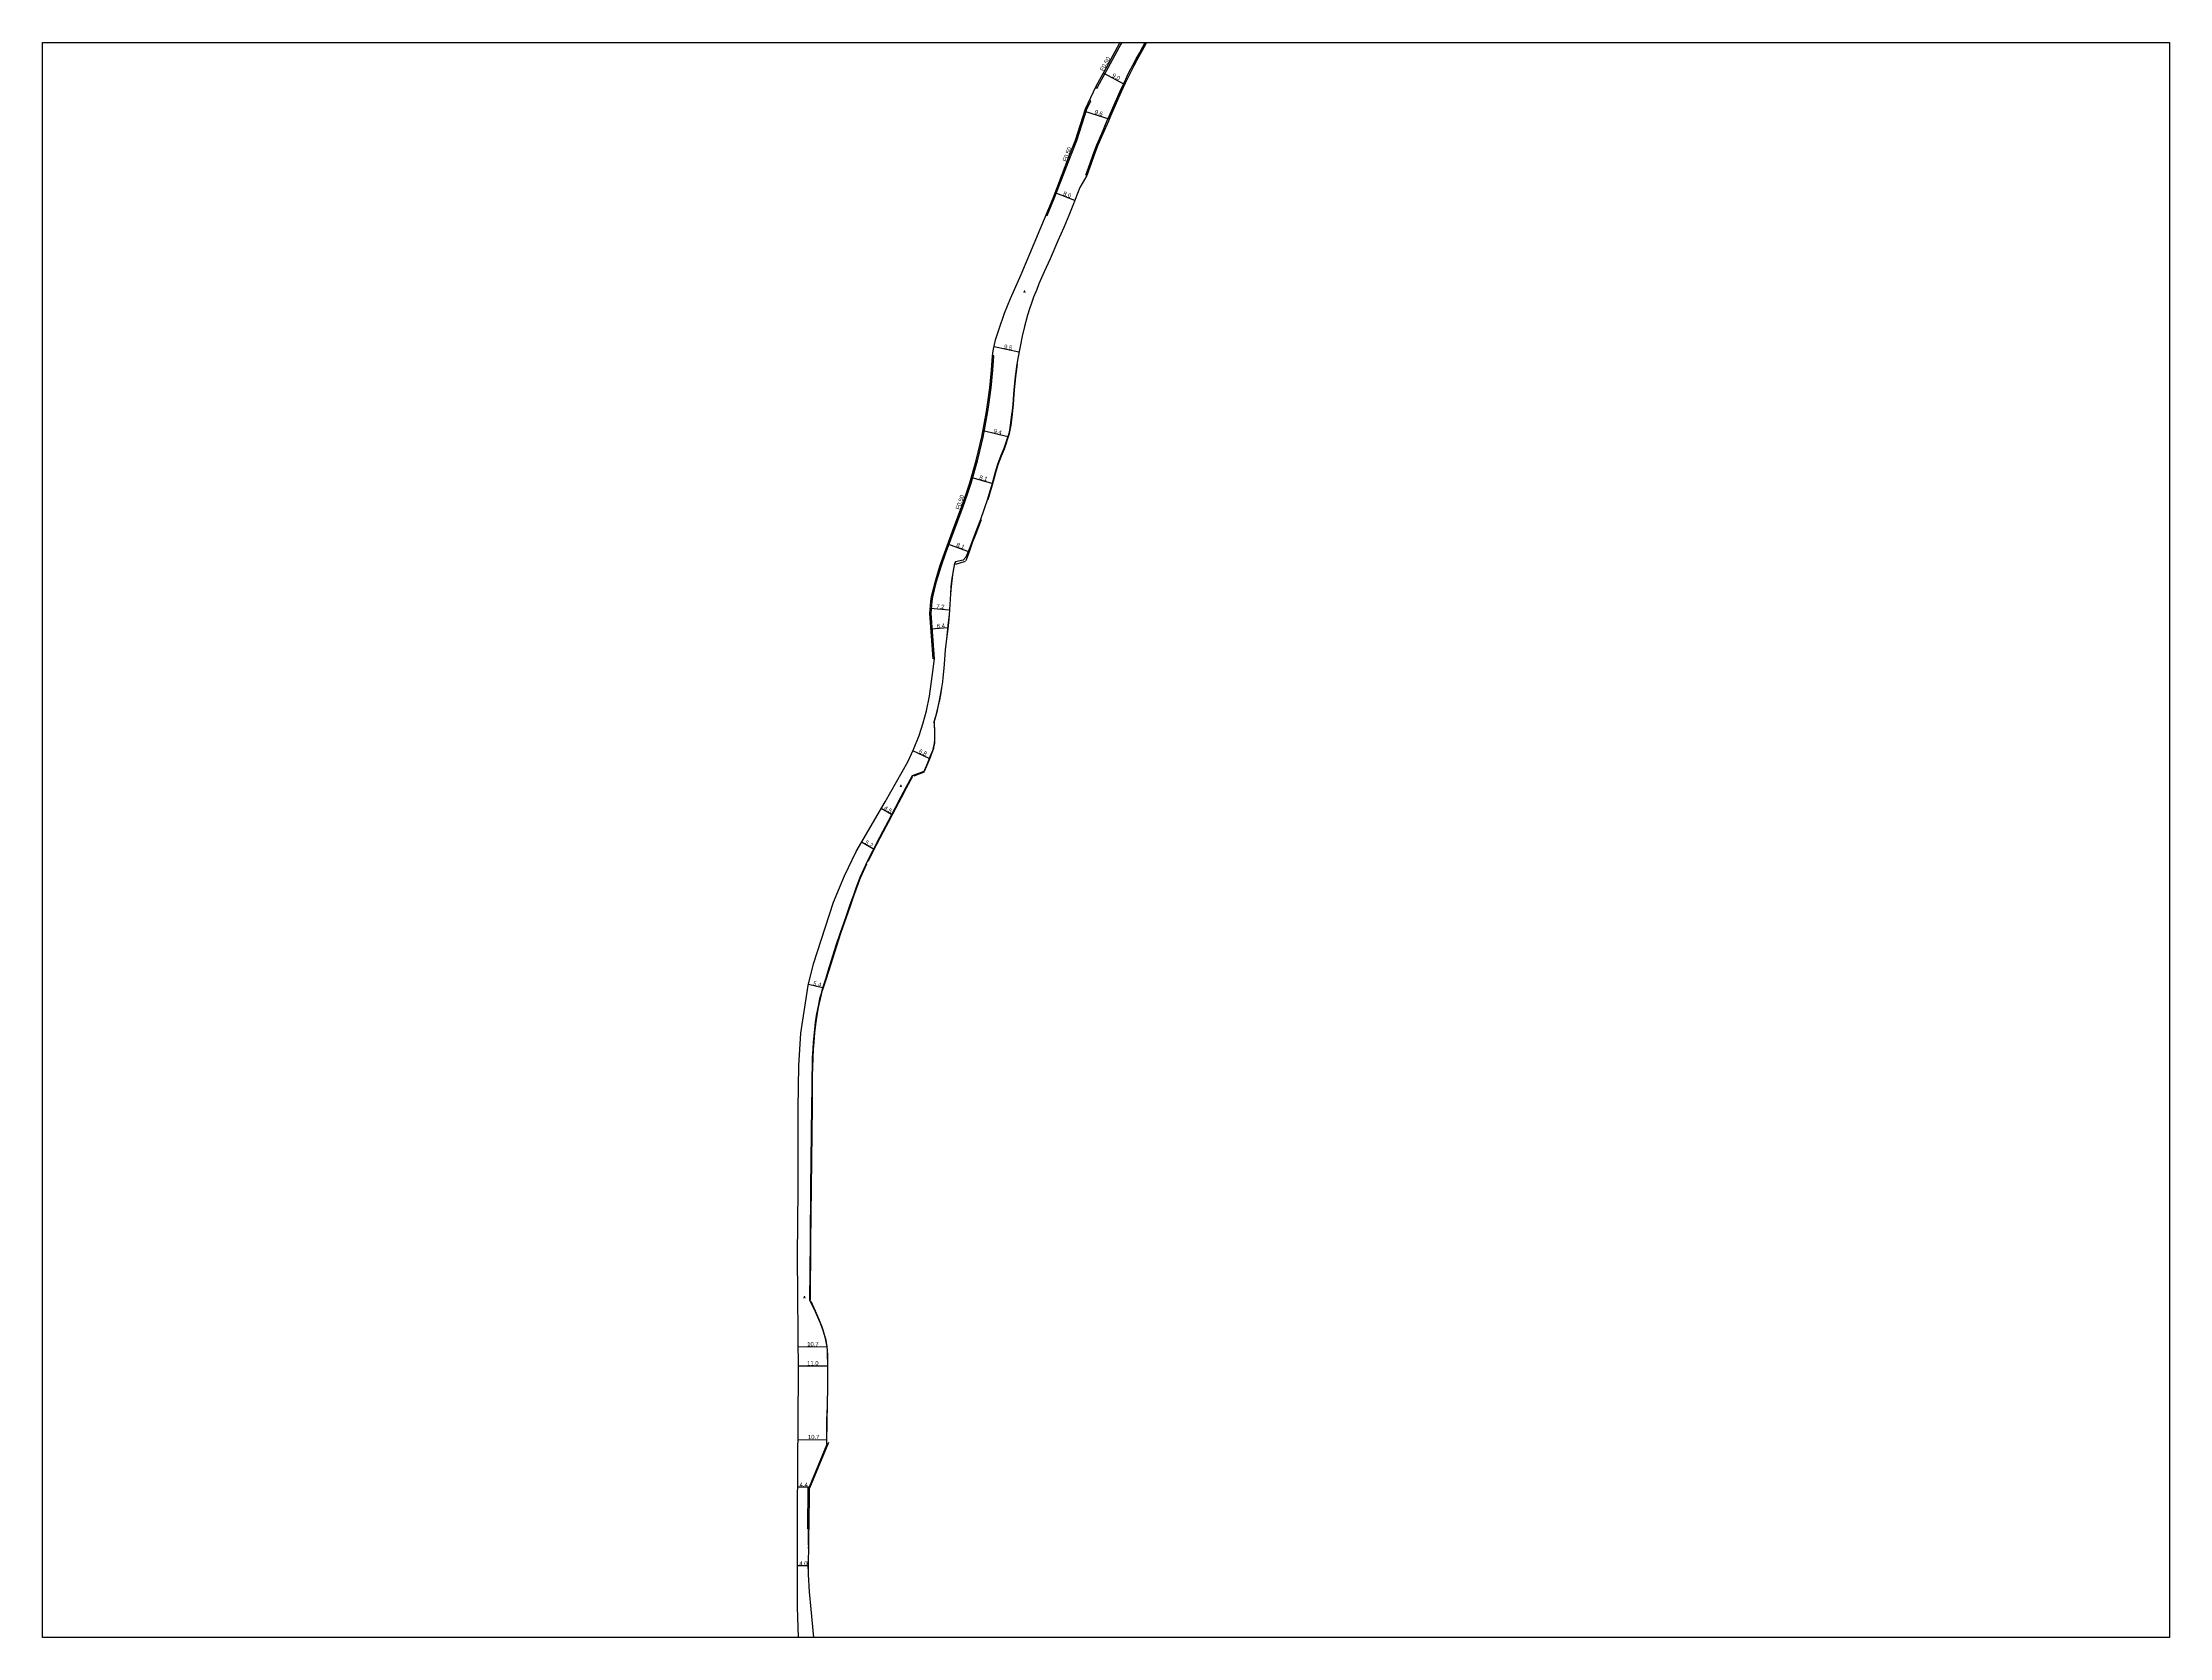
# Model space of a CAD drawing. Header units: metres. Extents: x -16000 to -13600, y -81000 to -78000.
# Drawn here: x -15200 to -14400, y -78600 to -78000 of the extents above; entities that cross this region are included whole.
import ezdxf

# ---------------------------------------------------------------- set-up
doc = ezdxf.new("R2010")
doc.units = ezdxf.units.M
doc.header["$LTSCALE"] = 2.5
for name, color, linetype in [('側溝・桝', 7, 'Continuous'), ('図郭', 7, 'Continuous'), ('幅員', 7, 'Continuous'), ('歩道・分離帯・安全施設', 7, 'Continuous'), ('舗装', 7, 'Continuous'), ('道路', 7, 'Continuous')]:
    doc.layers.add(name, color=color, linetype=linetype)
doc.styles.get("Standard").update_dxf_attribs({"font": ''})
doc.styles.add('YOKO_DECO', font='txt.shx', dxfattribs={"bigfont": 'extfont.shx'})
doc.styles.get('Standard').set_extended_font_data('@MS PGothic')

msp = doc.modelspace()

# ---------------------------------------------------------------- linework, layer by layer
at = {"layer": '側溝・桝'}
for points in [[(-14794.08, -78000), (-14794.46, -78000.66), (-14799.24, -78009.36), (-14803.19, -78016.65), (-14803.52, -78017.34), (-14803.99, -78017.12)], [(-14822.55, -78064.81), (-14822.07, -78065.01), (-14819.44, -78058.72), (-14813.08, -78042.24), (-14810.99, -78036.84), (-14807.19, -78025.07), (-14805.71, -78021.95), (-14806.18, -78021.73)], [(-14864.52, -78231.8), (-14865.75, -78214.74), (-14865.39, -78210.29), (-14865.08, -78208.47), (-14863.7, -78202.78), (-14861.99, -78197.16), (-14860.31, -78192.3), (-14856.71, -78182.57), (-14853.87, -78174.94), (-14851.97, -78169.53), (-14850.76, -78165.76), (-14848.36, -78157.33), (-14847.44, -78153.7), (-14846.18, -78148.44), (-14844.42, -78138.84), (-14844.03, -78136.24), (-14843.18, -78129.9), (-14842.53, -78123.24), (-14842.13, -78117.89), (-14842.64, -78117.86)]]:
    msp.add_lwpolyline(points, dxfattribs=at)
at = {"layer": '図郭'}
msp.add_lwpolyline([(-15200, -78000), (-14400, -78000), (-14400, -78600), (-15200, -78600)], close=True, dxfattribs=at)
at = {"layer": '幅員'}
for points in [[(-14793.03, -78015.78), (-14800.97, -78011.47)], [(-14798.85, -78028.89), (-14808.01, -78025.93)], [(-14811.73, -78059.39), (-14819.15, -78056.53)], [(-14832.75, -78116.54), (-14842.08, -78114.53)], [(-14836.98, -78148.28), (-14846.26, -78146.06)], [(-14842.89, -78165.9), (-14850.7, -78163.68)], [(-14851.91, -78191.53), (-14859.52, -78188.71)], [(-14858.9, -78213.54), (-14866.12, -78212.97)], [(-14859.48, -78220.17), (-14865.83, -78220.63)], [(-14866.49, -78269.38), (-14872.62, -78266.49)], [(-14880.64, -78290.35), (-14884.52, -78288.09)], [(-14887.47, -78303.47), (-14891.95, -78300.86)], [(-14906.6, -78355.62), (-14911.88, -78354.34)], [(-14905.05, -78490.71), (-14915.79, -78490.79)], [(-14904.78, -78497.88), (-14915.73, -78497.97)], [(-14905.14, -78525.74), (-14915.88, -78525.67)], [(-14911.61, -78543.49), (-14916, -78543.46)], [(-14912.05, -78573.05), (-14916.03, -78573.06)]]:
    msp.add_lwpolyline(points, dxfattribs=at)
at = {"layer": '歩道・分離帯・安全施設'}
for points in [[(-14807.59, -78049.89), (-14805.97, -78045.39), (-14804.82, -78042.13), (-14803.43, -78038.46), (-14801.62, -78034.17), (-14799.52, -78029.34), (-14798.73, -78027.51), (-14796.61, -78022.59), (-14794.7, -78018.32), (-14793.21, -78015.12), (-14791.36, -78011.33), (-14789.93, -78008.55), (-14788.79, -78006.42), (-14787.44, -78003.95), (-14786.15, -78001.62), (-14785.22, -78000)], [(-14844.3, -78171.85), (-14843.79, -78170.12), (-14842.83, -78166.81), (-14842.09, -78164.1), (-14841.39, -78161.69), (-14840.52, -78158.8), (-14839.3, -78155.5), (-14838.21, -78152.84), (-14836.26, -78147.11), (-14836.02, -78145.83), (-14835.7, -78143.96), (-14835.44, -78141.92), (-14835.22, -78139.97), (-14835.03, -78138.44), (-14834.8, -78136.23), (-14834.48, -78132.32), (-14834.23, -78129.37), (-14834.01, -78127.1), (-14833.88, -78125.68), (-14833.67, -78123.94), (-14833.26, -78121.02)], [(-14852.64, -78194.84), (-14851.4, -78191.43), (-14850.71, -78189.6), (-14850.16, -78188.11), (-14848.88, -78184.72), (-14846.87, -78179.49)], [(-14864.75, -78255.84), (-14864.38, -78254.75), (-14863.91, -78253.22), (-14863.58, -78251.91), (-14863.11, -78249.88), (-14862.57, -78247.46), (-14862.19, -78245.47), (-14861.74, -78242.73), (-14861.42, -78240.49), (-14861.26, -78239.01), (-14861.02, -78236.67), (-14860.78, -78233.89), (-14860.36, -78228.45), (-14859.91, -78224.34), (-14859.43, -78220.52), (-14859.18, -78218.18), (-14858.91, -78215.27), (-14858.66, -78211.45), (-14858.4, -78207.42), (-14858.2, -78204.59), (-14857.82, -78201.44), (-14857.49, -78199.45), (-14856.87, -78196)], [(-14856.54, -78196.25), (-14852.88, -78195.06)], [(-14868.23, -78274.12), (-14867.03, -78271.18), (-14866.06, -78268.82), (-14865.58, -78267.67), (-14865.12, -78266.5), (-14864.79, -78265.42), (-14864.57, -78264.43), (-14864.43, -78263.6), (-14864.35, -78262.17), (-14864.37, -78259.77), (-14864.49, -78256.04)], [(-14889.49, -78308.02), (-14887.59, -78304.33), (-14886.14, -78301.52), (-14883.71, -78296.84), (-14881.85, -78293.29), (-14880.18, -78290.11), (-14879.06, -78287.98), (-14876.94, -78283.96), (-14875.02, -78280.36), (-14872.7, -78275.97)], [(-14872.12, -78275.89), (-14868.33, -78274.33)], [(-14911.2, -78473.13), (-14910.98, -78451.14), (-14910.8, -78430.73), (-14910.57, -78410.28), (-14910.45, -78400.16), (-14910.37, -78393.09), (-14910.34, -78388.42), (-14910.29, -78385.62), (-14910.2, -78381.94), (-14910.01, -78378.67), (-14909.82, -78376.07), (-14909.51, -78372.59), (-14909.05, -78368.55), (-14908.67, -78366.05), (-14908.26, -78363.7), (-14907.92, -78361.9), (-14907.44, -78359.76), (-14907.04, -78358.16), (-14906.63, -78356.66), (-14906.12, -78355.06), (-14905.15, -78352.08), (-14904.3, -78349.39), (-14901.28, -78339.82), (-14899.68, -78335.03), (-14897.64, -78329), (-14896.15, -78324.81), (-14894.95, -78321.42), (-14893.96, -78318.61), (-14893.08, -78316.19), (-14892.29, -78314.2), (-14889.97, -78308.94)], [(-14905.01, -78527.02), (-14904.93, -78518.25), (-14904.76, -78512.94), (-14904.66, -78505.11), (-14904.62, -78500.35), (-14904.65, -78496.91), (-14904.68, -78493.73), (-14904.78, -78492.03), (-14904.92, -78490.63), (-14905.31, -78488.11), (-14905.82, -78486.09), (-14906.39, -78484.38), (-14906.94, -78482.92), (-14907.52, -78481.38), (-14908.02, -78480.17), (-14909.21, -78477.3), (-14910.88, -78473.55)], [(-14911.39, -78543.67), (-14904.22, -78526.57)], [(-14912.16, -78559.27), (-14912.02, -78543.61)], [(-14911.89, -78565.33), (-14911.84, -78559.68)], [(-14909.95, -78600), (-14910.91, -78589.4), (-14911.5, -78582.89), (-14911.96, -78576.3), (-14911.97, -78572.14), (-14911.95, -78570.45), (-14911.91, -78569.53), (-14911.83, -78568.28), (-14911.82, -78567.47), (-14911.86, -78565.96)]]:
    msp.add_lwpolyline(points, dxfattribs=at)
at = {"layer": '道路'}
for points in [[(-14865.01, -78231.83), (-14866.26, -78214.74), (-14865.9, -78210.23), (-14865.58, -78208.36), (-14864.19, -78202.64), (-14862.48, -78197), (-14860.79, -78192.13), (-14857.19, -78182.4), (-14854.35, -78174.77), (-14852.45, -78169.37), (-14851.25, -78165.61), (-14848.85, -78157.19), (-14847.93, -78153.58), (-14846.68, -78148.34), (-14844.93, -78138.76), (-14844.53, -78136.16), (-14843.68, -78129.84), (-14843.04, -78123.2), (-14842.64, -78117.86), (-14842.4, -78116.04), (-14841.5, -78111.84), (-14840.34, -78108.03), (-14838.15, -78101.75), (-14835.89, -78096.32), (-14831.95, -78087.25), (-14819.92, -78058.53), (-14813.56, -78042.05), (-14811.48, -78036.67), (-14807.67, -78024.88), (-14803.66, -78016.42), (-14799.69, -78009.11), (-14794.91, -78000.41), (-14794.68, -78000)], [(-14784.71, -78000), (-14785.77, -78001.84), (-14787.05, -78004.16), (-14788.4, -78006.64), (-14789.54, -78008.75), (-14790.97, -78011.53), (-14792.81, -78015.31), (-14794.3, -78018.5), (-14796.2, -78022.77), (-14798.33, -78027.69), (-14799.11, -78029.52), (-14801.21, -78034.35), (-14803.02, -78038.63), (-14804.41, -78042.28), (-14805.55, -78045.54), (-14807.17, -78050.04)], [(-14807.17, -78050.04), (-14809.8, -78054.56), (-14812.49, -78061.29), (-14814.02, -78065.1), (-14815.92, -78069.6), (-14818.12, -78074.63), (-14821.05, -78081.36), (-14823.26, -78086.3), (-14825.21, -78090.83), (-14826.07, -78092.9), (-14827.22, -78095.84), (-14828.08, -78098.09), (-14828.81, -78100.19), (-14829.52, -78102.5), (-14830.65, -78106.85), (-14831.55, -78110.48), (-14833.2, -78118.84), (-14833.65, -78121.78), (-14833.97, -78123.9), (-14834.18, -78125.65), (-14834.31, -78127.07), (-14834.53, -78129.34), (-14834.77, -78132.29), (-14835.09, -78136.2), (-14835.32, -78138.41), (-14835.51, -78139.93), (-14835.74, -78141.89), (-14836, -78143.91), (-14836.31, -78145.77), (-14836.55, -78147.03), (-14838.49, -78152.74), (-14839.58, -78155.39), (-14840.8, -78158.71), (-14841.68, -78161.6), (-14842.37, -78164.02), (-14843.12, -78166.73), (-14844.08, -78170.03), (-14844.59, -78171.76), (-14847.19, -78179.49), (-14849.16, -78184.62), (-14851.51, -78190.57), (-14852.77, -78193.63), (-14853.77, -78194.69), (-14856.57, -78195.3), (-14856.97, -78195.98), (-14857.58, -78199.43), (-14857.91, -78201.42), (-14858.29, -78204.58), (-14858.5, -78207.42), (-14858.76, -78211.44), (-14859.01, -78215.26), (-14859.27, -78218.17), (-14859.52, -78220.51), (-14860, -78224.33), (-14860.45, -78228.44), (-14860.88, -78233.88), (-14861.11, -78236.66), (-14861.36, -78239), (-14861.51, -78240.48), (-14861.84, -78242.72), (-14862.28, -78245.45), (-14862.66, -78247.44), (-14863.2, -78249.86), (-14863.67, -78251.88), (-14864.01, -78253.2), (-14864.47, -78254.72), (-14864.69, -78255.36), (-14864.56, -78259.77), (-14864.54, -78262.16), (-14864.61, -78263.58), (-14864.74, -78264.4), (-14864.96, -78265.37), (-14865.3, -78266.44), (-14865.75, -78267.6), (-14866.23, -78268.75), (-14867.2, -78271.11), (-14868.4, -78274.04), (-14868.47, -78274.19), (-14872.96, -78275.83), (-14875.28, -78280.23), (-14877.2, -78283.82), (-14879.32, -78287.85), (-14880.44, -78289.97), (-14882.11, -78293.16), (-14883.97, -78296.71), (-14886.4, -78301.39), (-14887.85, -78304.19), (-14889.75, -78307.89), (-14892.56, -78314.08), (-14893.35, -78316.08), (-14894.23, -78318.51), (-14895.02, -78320.73), (-14895.23, -78321.32), (-14896.43, -78324.71), (-14897.91, -78328.91), (-14899.96, -78334.94), (-14901.56, -78339.73), (-14904.58, -78349.31), (-14905.43, -78351.99), (-14906.39, -78354.97), (-14906.91, -78356.57), (-14907.32, -78358.08), (-14907.72, -78359.69), (-14908.2, -78361.85), (-14908.55, -78363.64), (-14908.96, -78366.01), (-14909.34, -78368.51), (-14909.8, -78372.56), (-14910.11, -78376.05), (-14910.3, -78378.65), (-14910.49, -78381.93), (-14910.58, -78385.62), (-14910.63, -78388.42), (-14910.66, -78393.09), (-14910.74, -78400.15), (-14910.86, -78410.27), (-14911.09, -78430.73), (-14911.27, -78451.14), (-14911.49, -78472.98), (-14909.34, -78477.36), (-14908.15, -78480.22), (-14907.65, -78481.43), (-14907.07, -78482.97), (-14906.52, -78484.43), (-14905.96, -78486.13), (-14905.45, -78488.14), (-14905.06, -78490.65), (-14904.92, -78492.04), (-14904.82, -78493.74), (-14904.79, -78496.91), (-14904.76, -78500.35), (-14904.8, -78505.11), (-14904.9, -78512.94), (-14905.07, -78518.24), (-14905.16, -78527.64), (-14911.61, -78543.46)], [(-14915.62, -78600), (-14916.01, -78588.59), (-14916.06, -78553.23), (-14915.71, -78500.45), (-14916.05, -78456.53), (-14915.82, -78431.32), (-14915.81, -78400.92), (-14915.49, -78385.01), (-14914.83, -78372.66), (-14911.97, -78354.72), (-14910, -78346.6), (-14902.53, -78323.41), (-14898.38, -78313.43), (-14893.94, -78304.27), (-14883.12, -78285.69), (-14874.53, -78270.55), (-14872.36, -78265.94), (-14870.27, -78260.75), (-14868.79, -78255.95), (-14867.53, -78251.4), (-14866.37, -78245.86), (-14865.4, -78238.52), (-14864.52, -78231.8), (-14865.01, -78231.83)], [(-14911.61, -78543.46), (-14911.81, -78559.47), (-14911.89, -78559.47)], [(-14911.89, -78559.47), (-14911.95, -78565.95), (-14911.91, -78567.46), (-14911.92, -78568.27), (-14911.99, -78569.52), (-14912.04, -78570.44), (-14912.06, -78572.13), (-14912.05, -78576.29), (-14911.59, -78582.88), (-14911, -78589.39), (-14910.03, -78600)]]:
    msp.add_lwpolyline(points, dxfattribs=at)

# ---------------------------------------------------------------- texts
at = {"layer": '側溝・桝'}
for rotation, p in [(61, (-14801.02, -78010.92)), (69, (-14814.89, -78044.96)), (71, (-14855.1, -78175.85))]:
    msp.add_text('F0.50', height=1.6, rotation=rotation, dxfattribs=at).set_placement(p)
at = {"layer": '幅員'}
for s, rotation, p in [('9.0', 331, (-14797.9, -78012.86)), ('9.6', 342, (-14804.41, -78026.77)), ('8.0', 339, (-14816.3, -78057.41)), ('9.5', 348, (-14838.46, -78115.08)), ('9.4', 347, (-14842.4, -78146.81)), ('8.1', 344, (-14847.78, -78164.23)), ('8.1', 340, (-14856.42, -78189.6)), ('7.2', 355, (-14863.88, -78212.86)), ('6.4', 4, (-14863.6, -78220.33)), ('6.8', 335, (-14870.57, -78267.17)), ('4.5', 330, (-14883.68, -78288.42)), ('5.2', 330, (-14890.77, -78301.35)), ('5.4', 346, (-14910.27, -78354.57))]:
    msp.add_text(s, height=1.6, rotation=rotation, dxfattribs=at).set_placement(p)
for s, p in [('11.0', (-14912.4, -78497.62)), ('10.7', (-14912.38, -78490.45)), ('10.7', (-14912.1, -78525.38)), ('4.4', (-14915.24, -78543.33)), ('4.0', (-14915.35, -78572.97))]:
    msp.add_text(s, height=1.6, dxfattribs=at).set_placement(p)
at = {"layer": '舗装', "style": 'YOKO_DECO'}
for p in [(-14830.97, -78094.03, 770.87), (-14877.5, -78280.01, 765.06), (-14913.75, -78472.37, 759.75)]:
    msp.add_text('A', height=0.75, dxfattribs=at).set_placement(p)

doc.saveas('drawing.dxf')
